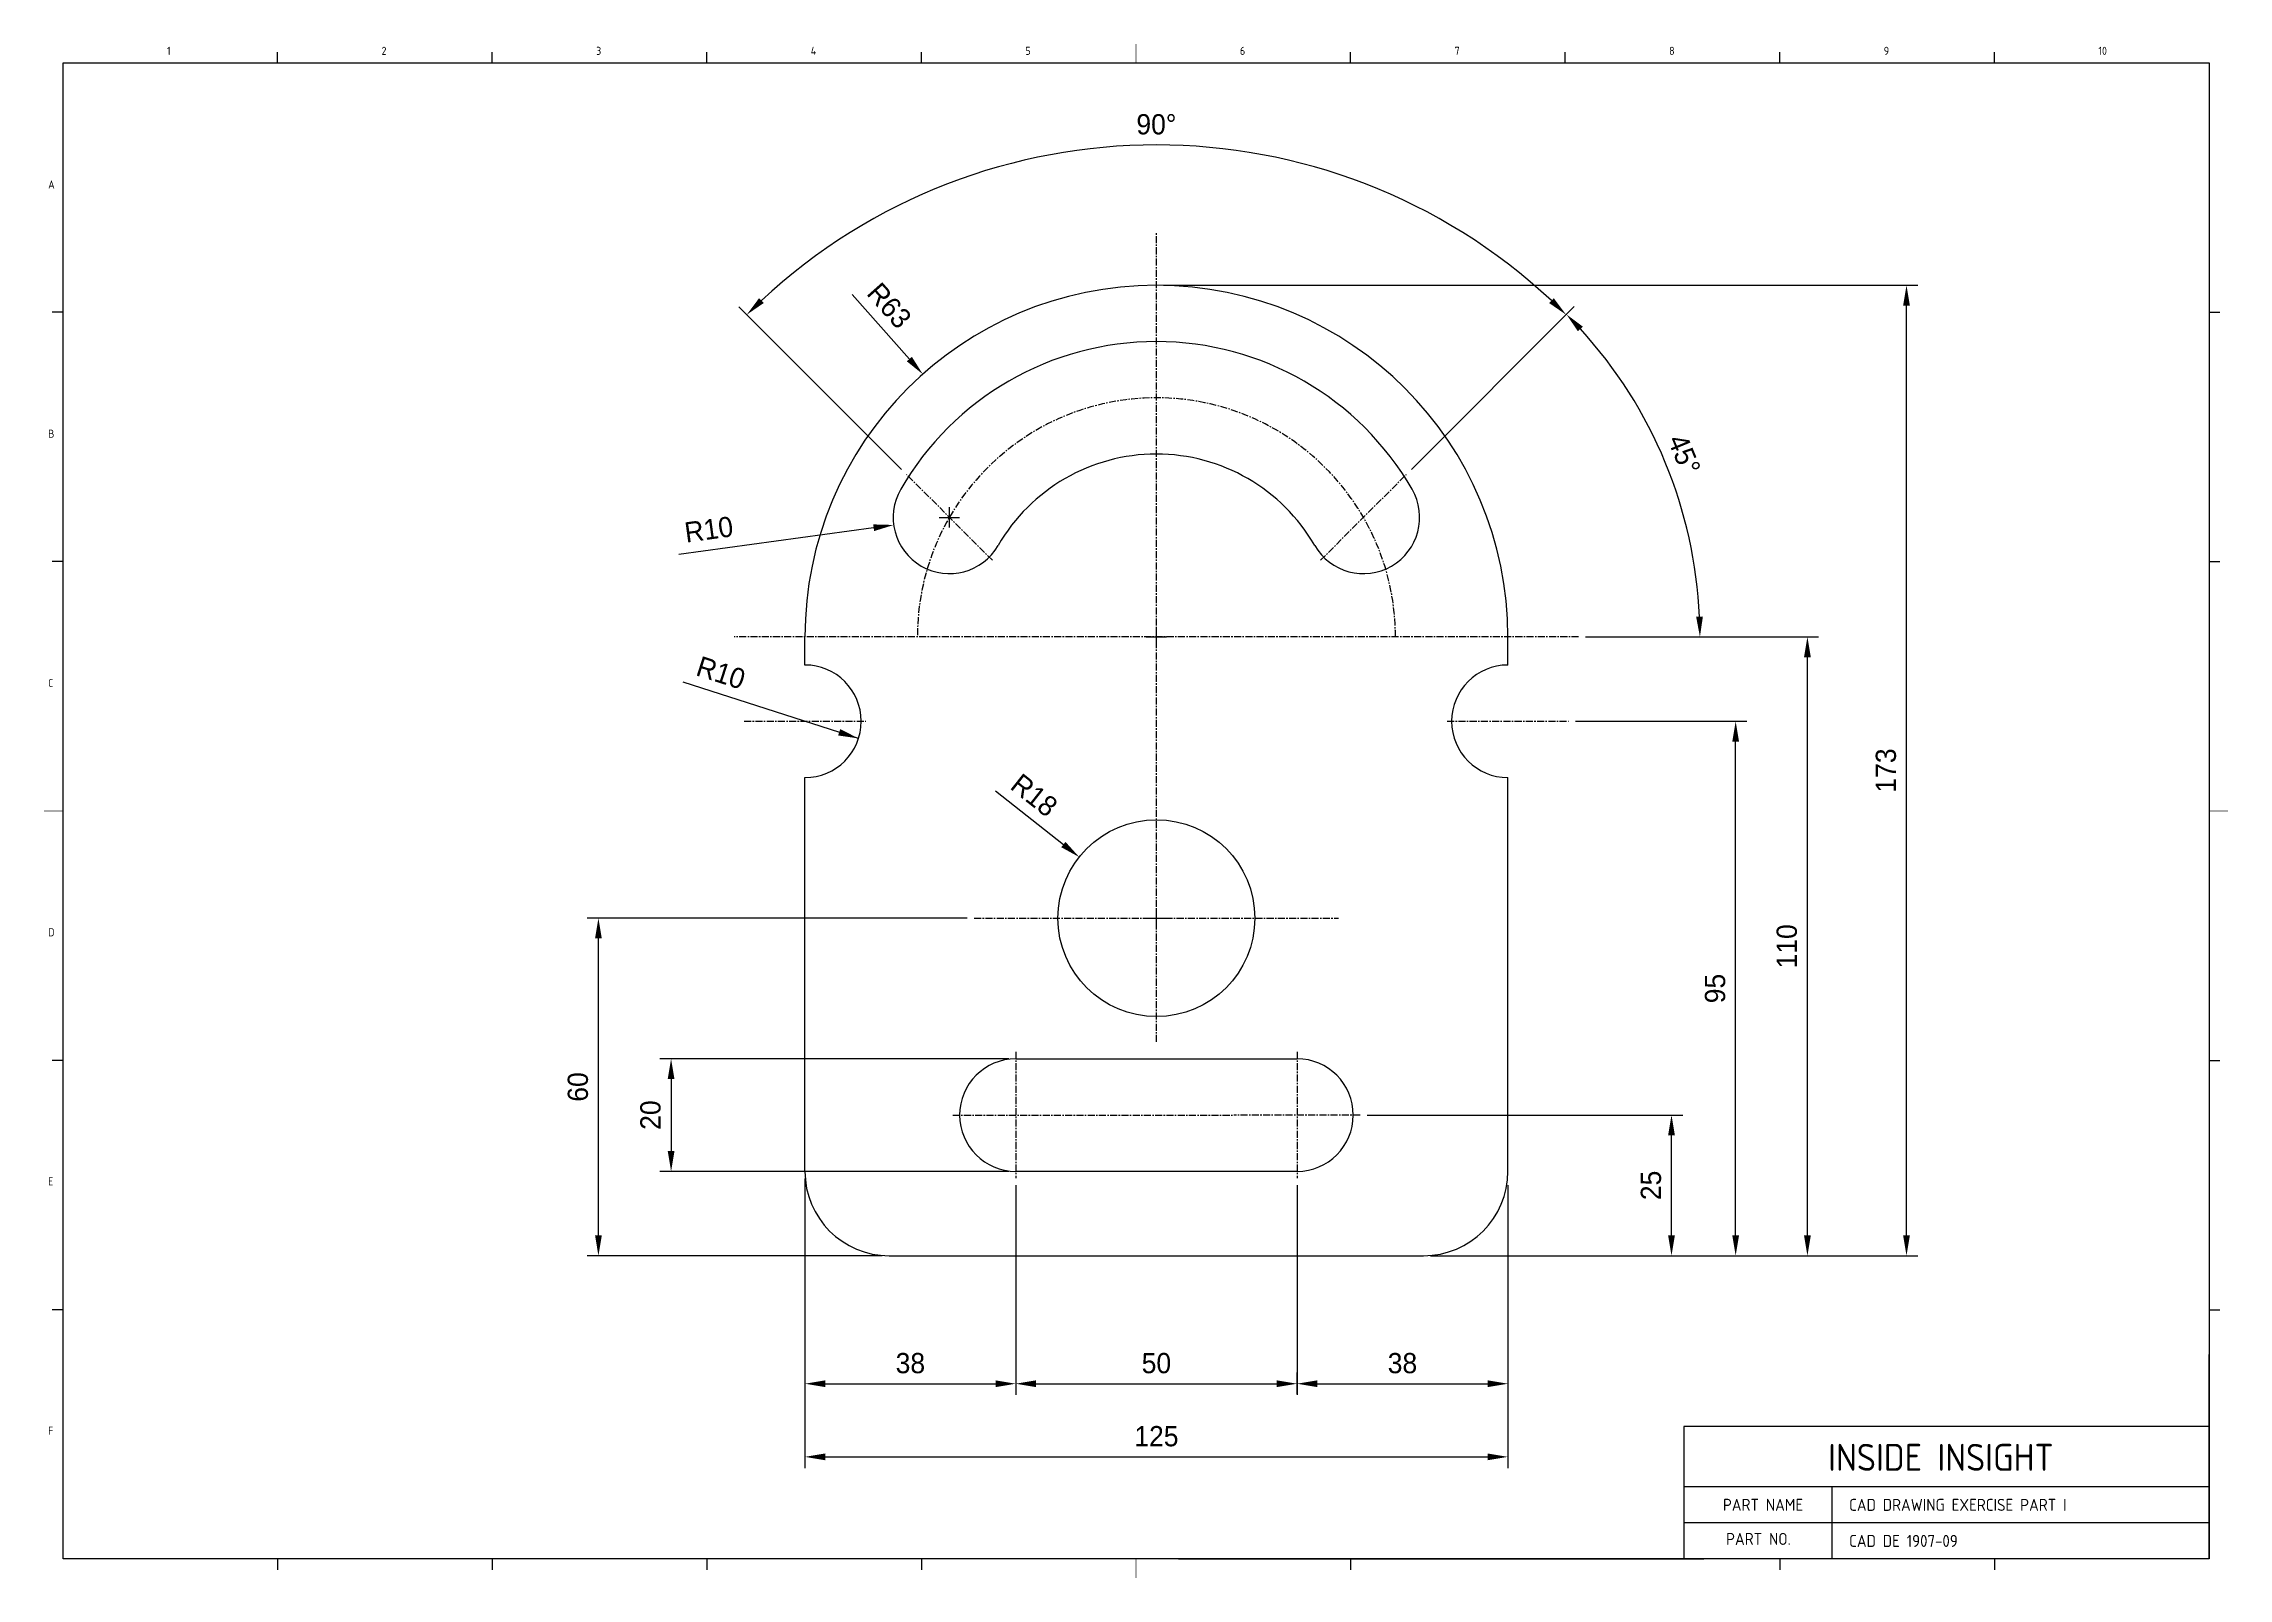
# Model space of a CAD drawing. Header units: inches. Extents: x 328 to 12229, y 132 to 477.
# Drawn here: x 3490.4 to 3878.9, y 135.5 to 408.3 of the extents above; entities that cross this region are included whole.
import ezdxf

# ---------------------------------------------------------------- set-up
doc = ezdxf.new("R2010")
doc.units = ezdxf.units.IN
doc.header["$MEASUREMENT"] = 0
doc.linetypes.add('CENTER', pattern=[2, 1.25, -0.25, 0.25, -0.25])
doc.linetypes.add('D2', pattern=[11.2, 8, -0.8, 0.4, -0.8, 0.4, -0.8])
doc.layers.add('3', color=3, linetype='D2')
doc.layers.add('CL', color=1, linetype='CENTER')
doc.styles.add('A', font='GENISO', dxfattribs={"bigfont": 'WHGTXT'})
doc.styles.get("Standard").update_dxf_attribs({"font": 'gulim.ttc'})
doc.dimstyles.new('inside insight', dxfattribs={"dimscale": 20, "dimtxt": 0.18, "dimasz": 0.18, "dimexe": 0.1, "dimexo": 0.0625, "dimgap": 0.09, "dimtad": 1, "dimdec": 0, "dimzin": 0, "dimdsep": 46, "dimtxsty": 'Standard', "dimcen": 0.09, "dimclrd": 3, "dimclre": 3, "dimclrt": 2, "dimadec": 0, "dimazin": 0, "dimtfac": 1, "dimtdec": 0, "dimtofl": 0, "dimtmove": 0, "dimatfit": 3, "dimfxl": 0, "dimtolj": 1, "dimtzin": 0, "dimarcsym": 0})

msp = doc.modelspace()

# ---------------------------------------------------------------- texts
at = {"linetype": 'Continuous', "style": 'A'}
for s, p in [('CAD DRAWING EXERCISE PART I', (3811.447046, 147.529528)), ('CAD DE 1907-09', (3811.447046, 141.114328))]:
    msp.add_text(s, height=2.1384, dxfattribs=at).set_placement(p)

# ---------------------------------------------------------------- blocks, each defined once
blk = doc.blocks.new('*D108')
at = {"color": 3, "lineweight": -2}
for p, q in [((3625.77, 206.63), (3625.77, 168.13)), ((3663.27, 205.41), (3663.27, 168.13)), ((3629.37, 170.13), (3659.67, 170.13))]:
    blk.add_line(p, q, dxfattribs=at)
at = {"color": 3}
for points in [[(3629.37, 170.73), (3629.37, 169.53), (3625.77, 170.13)], [(3659.67, 169.53), (3659.67, 170.73), (3663.27, 170.13)]]:
    blk.add_solid(points, dxfattribs=at)
at = {"layer": 'Defpoints', "color": 0}
for p in [(3625.77, 207.88), (3663.27, 206.66), (3663.27, 170.13)]:
    blk.add_point(p, dxfattribs=at)
at = {"color": 2, "insert": (3644.52, 173.77), "char_height": 3.6, "attachment_point": 5}
blk.add_mtext('\\A1;38', dxfattribs=at)
blk = doc.blocks.new('*D109')
at = {"color": 3, "lineweight": -2}
for p, q in [((3663.27, 204.16), (3663.27, 168.13)), ((3713.27, 168.25), (3713.27, 172.13)), ((3666.87, 170.13), (3709.67, 170.13))]:
    blk.add_line(p, q, dxfattribs=at)
at = {"color": 3}
for points in [[(3666.87, 170.73), (3666.87, 169.53), (3663.27, 170.13)], [(3709.67, 169.53), (3709.67, 170.73), (3713.27, 170.13)]]:
    blk.add_solid(points, dxfattribs=at)
at = {"layer": 'Defpoints', "color": 0}
for p in [(3663.27, 205.41), (3713.27, 170.13), (3713.27, 167)]:
    blk.add_point(p, dxfattribs=at)
at = {"color": 2, "insert": (3688.27, 173.77), "char_height": 3.6, "attachment_point": 5}
blk.add_mtext('\\A1;50', dxfattribs=at)
blk = doc.blocks.new('*D110')
at = {"color": 3, "lineweight": -2}
for p, q in [((3713.27, 205.41), (3713.27, 168.13)), ((3750.77, 205.41), (3750.77, 168.13)), ((3716.87, 170.13), (3747.17, 170.13))]:
    blk.add_line(p, q, dxfattribs=at)
at = {"color": 3}
for points in [[(3716.87, 170.73), (3716.87, 169.53), (3713.27, 170.13)], [(3747.17, 169.53), (3747.17, 170.73), (3750.77, 170.13)]]:
    blk.add_solid(points, dxfattribs=at)
at = {"layer": 'Defpoints', "color": 0}
for p in [(3713.27, 206.66), (3750.77, 206.66), (3750.77, 170.13)]:
    blk.add_point(p, dxfattribs=at)
at = {"color": 2, "insert": (3732.02, 173.77), "char_height": 3.6, "attachment_point": 5}
blk.add_mtext('\\A1;38', dxfattribs=at)
blk = doc.blocks.new('*D111')
at = {"color": 3, "lineweight": -2}
for p, q in [((3725.74, 217.88), (3781.86, 217.88)), ((3779.86, 196.48), (3779.86, 214.28)), ((3737.02, 192.88), (3781.86, 192.88))]:
    blk.add_line(p, q, dxfattribs=at)
at = {"color": 3}
for points in [[(3780.46, 214.28), (3779.26, 214.28), (3779.86, 217.88)], [(3779.26, 196.48), (3780.46, 196.48), (3779.86, 192.88)]]:
    blk.add_solid(points, dxfattribs=at)
at = {"layer": 'Defpoints', "color": 0}
for p in [(3724.49, 217.88), (3779.86, 217.88), (3735.77, 192.88)]:
    blk.add_point(p, dxfattribs=at)
at = {"color": 2, "insert": (3776.22, 205.38), "char_height": 3.6, "attachment_point": 5, "rotation": 90}
blk.add_mtext('\\A1;25', dxfattribs=at)
blk = doc.blocks.new('*D112')
at = {"color": 3, "lineweight": -2}
for p, q in [((3762.82, 287.88), (3793.27, 287.88)), ((3791.27, 196.48), (3791.27, 284.28)), ((3737.02, 192.88), (3793.27, 192.88))]:
    blk.add_line(p, q, dxfattribs=at)
at = {"color": 3}
for points in [[(3791.87, 284.28), (3790.67, 284.28), (3791.27, 287.88)], [(3790.67, 196.48), (3791.87, 196.48), (3791.27, 192.88)]]:
    blk.add_solid(points, dxfattribs=at)
at = {"layer": 'Defpoints', "color": 0}
for p in [(3761.57, 287.88), (3791.27, 287.88), (3735.77, 192.88)]:
    blk.add_point(p, dxfattribs=at)
at = {"color": 2, "insert": (3787.63, 240.38), "char_height": 3.6, "attachment_point": 5, "rotation": 90}
blk.add_mtext('\\A1;95', dxfattribs=at)
blk = doc.blocks.new('*D113')
at = {"color": 3, "lineweight": -2}
for p, q in [((3764.59, 302.88), (3806.03, 302.88)), ((3804.03, 196.48), (3804.03, 299.28)), ((3737.02, 192.88), (3806.03, 192.88))]:
    blk.add_line(p, q, dxfattribs=at)
at = {"color": 3}
for points in [[(3804.63, 299.28), (3803.43, 299.28), (3804.03, 302.88)], [(3803.43, 196.48), (3804.63, 196.48), (3804.03, 192.88)]]:
    blk.add_solid(points, dxfattribs=at)
at = {"layer": 'Defpoints', "color": 0}
for p in [(3763.34, 302.88), (3804.03, 302.88), (3735.77, 192.88)]:
    blk.add_point(p, dxfattribs=at)
at = {"color": 2, "insert": (3800.38, 247.88), "char_height": 3.6, "attachment_point": 5, "rotation": 90}
blk.add_mtext('\\A1;110', dxfattribs=at)
blk = doc.blocks.new('*D114')
at = {"color": 3, "lineweight": -2}
for p, q in [((3642.94, 332.65), (3614.02, 361.58)), ((3733.6, 332.65), (3762.52, 361.58))]:
    blk.add_line(p, q, dxfattribs=at)
blk.add_arc((3688.27, 287.33), 103, 47.0026, 132.9974, dxfattribs=at)
at = {"color": 3}
for points in [[(3617.61, 363.09), (3618.44, 362.23), (3615.43, 360.16)], [(3758.1, 362.23), (3758.93, 363.09), (3761.11, 360.16)]]:
    blk.add_solid(points, dxfattribs=at)
at = {"layer": 'Defpoints', "color": 0}
for p in [(3714.93, 386.82), (3643.83, 331.77), (3732.71, 331.77), (3659.1, 316.5), (3717.44, 316.5)]:
    blk.add_point(p, dxfattribs=at)
at = {"color": 2, "insert": (3688.27, 393.98), "char_height": 3.6, "attachment_point": 5}
blk.add_mtext('\\A1;90%%d', dxfattribs=at)
blk = doc.blocks.new('*D115')
at = {"color": 3, "lineweight": -2}
for p, q in [((3733.6, 332.65), (3762.58, 361.64)), ((3764.59, 302.88), (3786.92, 302.88))]:
    blk.add_line(p, q, dxfattribs=at)
blk.add_arc((3703.83, 302.88), 81.09, 2.5437, 42.4563, dxfattribs=at)
at = {"color": 3}
for points in [[(3764.09, 358.04), (3763.22, 357.21), (3761.17, 360.22)], [(3784.24, 306.47), (3785.44, 306.49), (3784.92, 302.88)]]:
    blk.add_solid(points, dxfattribs=at)
at = {"layer": 'Defpoints', "color": 0}
for p in [(3732.71, 331.77), (3782.16, 323.87), (3717.44, 316.5), (3613.2, 302.88), (3763.34, 302.88)]:
    blk.add_point(p, dxfattribs=at)
at = {"color": 2, "insert": (3782.12, 335.31), "char_height": 3.6, "attachment_point": 5, "rotation": 292.5}
blk.add_mtext('\\A1;45%%d', dxfattribs=at)
blk = doc.blocks.new('*D116')
at = {"color": 3}
for p, q in [((3649.66, 324.13), (3653.26, 324.13)), ((3651.46, 322.33), (3651.46, 325.93))]:
    blk.add_line(p, q, dxfattribs=at)
at = {"color": 3, "lineweight": -2}
blk.add_line((3637.99, 322.29), (3603.36, 317.55), dxfattribs=at)
at = {"color": 3}
blk.add_solid([(3638.07, 321.69), (3637.91, 322.88), (3641.56, 322.78)], dxfattribs=at)
at = {"layer": 'Defpoints', "color": 0}
for p in [(3641.56, 322.78), (3651.46, 324.13)]:
    blk.add_point(p, dxfattribs=at)
at = {"color": 2, "insert": (3608.68, 321.97), "char_height": 3.6, "attachment_point": 5, "rotation": 7.7872}
blk.add_mtext('\\A1;R10', dxfattribs=at)
blk = doc.blocks.new('*D117')
at = {"color": 3, "lineweight": -2}
blk.add_line((3635.29, 284.84), (3604.13, 294.81), dxfattribs=at)
at = {"color": 3}
blk.add_solid([(3631.68, 285.36), (3632.05, 286.5), (3635.29, 284.84)], dxfattribs=at)
at = {"layer": 'Defpoints', "color": 0}
for p in [(3625.77, 287.88), (3635.29, 284.84)]:
    blk.add_point(p, dxfattribs=at)
at = {"color": 2, "insert": (3610.83, 296.49), "char_height": 3.6, "attachment_point": 5, "rotation": 342.259}
blk.add_mtext('\\A1;R10', dxfattribs=at)
blk = doc.blocks.new('*D118')
at = {"color": 3, "lineweight": -2}
blk.add_line((3659.65, 275.53), (3671.72, 265.97), dxfattribs=at)
at = {"color": 3}
for p, q in [((3686.47, 252.88), (3690.07, 252.88)), ((3688.27, 251.08), (3688.27, 254.68))]:
    blk.add_line(p, q, dxfattribs=at)
blk.add_solid([(3671.35, 265.5), (3672.1, 266.45), (3674.55, 263.74)], dxfattribs=at)
at = {"layer": 'Defpoints', "color": 0}
for p in [(3674.55, 263.74), (3688.27, 252.88)]:
    blk.add_point(p, dxfattribs=at)
at = {"color": 2, "insert": (3666.54, 274.73), "char_height": 3.6, "attachment_point": 5, "rotation": 321.6465}
blk.add_mtext('\\A1;R18', dxfattribs=at)
blk = doc.blocks.new('*D119')
at = {"color": 3, "lineweight": -2}
for p, q in [((3662.02, 227.88), (3599.97, 227.88)), ((3601.97, 224.28), (3601.97, 211.48)), ((3662.02, 207.88), (3599.97, 207.88))]:
    blk.add_line(p, q, dxfattribs=at)
at = {"color": 3}
for points in [[(3602.57, 224.28), (3601.37, 224.28), (3601.97, 227.88)], [(3601.37, 211.48), (3602.57, 211.48), (3601.97, 207.88)]]:
    blk.add_solid(points, dxfattribs=at)
at = {"layer": 'Defpoints', "color": 0}
for p in [(3663.27, 227.88), (3601.97, 207.88), (3663.27, 207.88)]:
    blk.add_point(p, dxfattribs=at)
at = {"color": 2, "insert": (3598.32, 217.88), "char_height": 3.6, "attachment_point": 5, "rotation": 90}
blk.add_mtext('\\A1;20', dxfattribs=at)
blk = doc.blocks.new('*D120')
at = {"color": 3, "lineweight": -2}
for p, q in [((3654.62, 252.88), (3587.05, 252.88)), ((3589.05, 196.48), (3589.05, 249.28)), ((3639.52, 192.88), (3587.05, 192.88))]:
    blk.add_line(p, q, dxfattribs=at)
at = {"color": 3}
for points in [[(3589.65, 249.28), (3588.45, 249.28), (3589.05, 252.88)], [(3588.45, 196.48), (3589.65, 196.48), (3589.05, 192.88)]]:
    blk.add_solid(points, dxfattribs=at)
at = {"layer": 'Defpoints', "color": 0}
for p in [(3589.05, 252.88), (3655.87, 252.88), (3640.77, 192.88)]:
    blk.add_point(p, dxfattribs=at)
at = {"color": 2, "insert": (3585.41, 222.88), "char_height": 3.6, "attachment_point": 5, "rotation": 90}
blk.add_mtext('\\A1;60', dxfattribs=at)
blk = doc.blocks.new('INSIDE INSIGHT TITLE BLOCK')
at = {"linetype": 'Continuous'}
for p, q in [((721.37, 362.03), (1039.37, 362.03)), ((721.37, 140.43), (721.37, 362.03)), ((1039.37, 362.03), (1039.37, 140.43)), ((1039.37, 140.43), (721.37, 140.43))]:
    blk.add_line(p, q, dxfattribs=at)
at = {"layer": '3', "color": 3, "linetype": 'Continuous'}
for p, q in [((753.17, 362.03), (753.17, 363.63)), ((784.97, 362.03), (784.97, 363.63)), ((848.57, 362.03), (848.57, 363.63)), ((912.17, 362.03), (912.17, 363.63)), ((943.97, 362.03), (943.97, 363.63)), ((975.77, 362.03), (975.77, 363.63)), ((1007.57, 362.03), (1007.57, 363.63)), ((721.37, 325.11), (719.77, 325.11)), ((1039.37, 325.11), (1040.97, 325.11)), ((721.37, 288.19), (719.77, 288.19)), ((1039.37, 288.19), (1040.97, 288.19)), ((721.37, 214.27), (719.77, 214.27)), ((1039.37, 214.27), (1040.97, 214.27)), ((721.37, 177.35), (719.77, 177.35)), ((1039.37, 177.35), (1040.97, 177.35)), ((1039.37, 140.43), (1039.37, 170.72)), ((1039.37, 160.03), (961.55, 160.03)), ((961.55, 160.03), (961.55, 140.43)), ((1039.37, 151.12), (961.55, 151.12)), ((983.53, 140.43), (983.53, 151.12)), ((1039.37, 145.77), (961.55, 145.77)), ((753.17, 140.43), (753.17, 138.83)), ((784.97, 140.43), (784.97, 138.83)), ((816.77, 140.43), (816.77, 138.83)), ((848.57, 140.43), (848.57, 138.83)), ((886.68, 140.43), (964.49, 140.43)), ((912.17, 140.43), (912.17, 138.83)), ((975.77, 140.43), (975.77, 138.83))]:
    blk.add_line(p, q, dxfattribs=at)
at = {"layer": '3', "linetype": 'Continuous'}
blk.add_line((816.77, 362.03), (816.77, 363.63), dxfattribs=at)
at = {"layer": '3', "color": 3, "linetype": 'Continuous', "const_width": 0.12}
for points in [[(880.37, 362.03), (880.37, 364.83)], [(721.37, 251.23), (718.57, 251.23)], [(1039.37, 251.23), (1042.17, 251.23)], [(880.37, 140.43), (880.37, 137.63)]]:
    blk.add_lwpolyline(points, dxfattribs=at)
at = {"linetype": 'Continuous', "style": 'A'}
for s, height, p in [('1', 1.2, (736.77, 363.23)), ('2', 1.2, (768.57, 363.23)), ('3', 1.2, (800.37, 363.23)), ('4', 1.2, (832.17, 363.23)), ('5', 1.2, (863.97, 363.23)), ('6', 1.2, (895.77, 363.23)), ('7', 1.2, (927.57, 363.23)), ('8', 1.2, (959.37, 363.23)), ('9', 1.2, (991.17, 363.23)), ('10', 1.2, (1022.97, 363.23)), ('A', 1.2, (719.17, 343.43)), ('B', 1.2, (719.17, 306.51)), ('C', 1.2, (719.17, 269.59)), ('D', 1.2, (719.17, 232.67)), ('E', 1.2, (719.17, 195.75)), ('F', 1.2, (719.17, 158.83)), ('PART NAME', 1.782, (967.34, 147.56)), ('PART NO.', 1.782, (967.81, 142.51))]:
    blk.add_text(s, height=height, dxfattribs=at).set_placement(p)
at = {"insert": (982.94, 157.48), "char_height": 3.9942, "width": 47.99, "attachment_point": 1, "style": 'A'}
blk.add_mtext('INSIDE INSIGHT', dxfattribs=at)
blk = doc.blocks.new('*D132')
at = {"color": 3, "lineweight": -2}
for p, q in [((3625.77, 205.38), (3625.77, 155.13)), ((3750.77, 204.16), (3750.77, 155.13)), ((3629.37, 157.13), (3747.17, 157.13))]:
    blk.add_line(p, q, dxfattribs=at)
at = {"color": 3}
for points in [[(3629.37, 157.73), (3629.37, 156.53), (3625.77, 157.13)], [(3747.17, 156.53), (3747.17, 157.73), (3750.77, 157.13)]]:
    blk.add_solid(points, dxfattribs=at)
at = {"layer": 'Defpoints', "color": 0}
for p in [(3625.77, 206.63), (3750.77, 205.41), (3750.77, 157.13)]:
    blk.add_point(p, dxfattribs=at)
at = {"color": 2, "insert": (3688.27, 160.78), "char_height": 3.6, "attachment_point": 5}
blk.add_mtext('\\A1;125', dxfattribs=at)
blk = doc.blocks.new('*D133')
at = {"color": 3, "lineweight": -2}
for p, q in [((3689.52, 365.38), (3823.65, 365.38)), ((3821.65, 196.48), (3821.65, 361.78)), ((3737.02, 192.88), (3823.65, 192.88))]:
    blk.add_line(p, q, dxfattribs=at)
at = {"color": 3}
for points in [[(3822.25, 361.78), (3821.05, 361.78), (3821.65, 365.38)], [(3821.05, 196.48), (3822.25, 196.48), (3821.65, 192.88)]]:
    blk.add_solid(points, dxfattribs=at)
at = {"layer": 'Defpoints', "color": 0}
for p in [(3688.27, 365.38), (3821.65, 365.38), (3735.77, 192.88)]:
    blk.add_point(p, dxfattribs=at)
at = {"color": 2, "insert": (3818, 279.13), "char_height": 3.6, "attachment_point": 5, "rotation": 90}
blk.add_mtext('\\A1;173', dxfattribs=at)
blk = doc.blocks.new('*D134')
at = {"color": 3, "lineweight": -2}
blk.add_line((3634.14, 363.74), (3644.34, 352.27), dxfattribs=at)
at = {"color": 3}
for p, q in [((3688.27, 301.08), (3688.27, 304.68)), ((3686.47, 302.88), (3690.07, 302.88))]:
    blk.add_line(p, q, dxfattribs=at)
blk.add_solid([(3643.89, 351.87), (3644.79, 352.67), (3646.73, 349.58)], dxfattribs=at)
at = {"layer": 'Defpoints', "color": 0}
for p in [(3646.73, 349.58), (3688.27, 302.88)]:
    blk.add_point(p, dxfattribs=at)
at = {"color": 2, "insert": (3640.77, 361.78), "char_height": 3.6, "attachment_point": 5, "rotation": 311.6525}
blk.add_mtext('\\A1;R63', dxfattribs=at)

# ---------------------------------------------------------------- dimensions: what is measured, and where the dimension line sits
for base, line1, line2, picture, middle in [((3714.929584, 386.821089), ((3717.439311, 316.495433), (3732.712817, 331.76894)), ((3659.100658, 316.495433), (3643.827151, 331.76894)), '*D114', (3688.269984, 393.975892)), ((3782.157607, 323.87106), ((3763.340198, 302.882187), (3613.199771, 302.882187)), ((3717.439311, 316.495433), (3732.712817, 331.76894)), '*D115', (3782.117076, 335.311386))]:
    dim = msp.add_angular_dim_2l(base=base, line1=line1, line2=line2, dimstyle='inside insight')
    dim.commit()
    dim.dimension.update_dxf_attribs({"geometry": picture, "text_midpoint": middle})
for center, mpoint, picture, middle in [((3688.269984, 302.882187), (3646.731748, 349.58149), '*D134', (3640.768009, 361.776037)), ((3688.269984, 252.882187), (3674.546527, 263.741134), '*D118', (3666.53834, 274.732714))]:
    dim = msp.add_radius_dim(center=center, mpoint=mpoint, dimstyle='inside insight')
    dim.commit()
    dim.dimension.update_dxf_attribs({"geometry": picture, "text_midpoint": middle})
for base, p1, p2, picture, middle in [((3821.6452438778, 365.3821866789), (3735.7699843878, 192.8821866789), (3688.2699843878, 365.3821866789), '*D133', (3817.9966437328, 279.1321866789)), ((3804.032968, 302.882187), (3735.769984, 192.882187), (3763.340198, 302.882187), '*D113', (3800.384368, 247.882187)), ((3791.271798, 287.882187), (3735.769984, 192.882187), (3761.569984, 287.882187), '*D112', (3787.626798, 240.382187)), ((3589.051732, 252.882187), (3640.769984, 192.882187), (3655.869984, 252.882187), '*D120', (3585.406732, 222.882187)), ((3601.965138, 207.882187), (3663.269984, 227.882187), (3663.269984, 207.882187), '*D119', (3598.320138, 217.882187)), ((3779.860452, 217.882187), (3735.769984, 192.882187), (3724.489984, 217.882187), '*D111', (3776.215452, 205.382187))]:
    dim = msp.add_linear_dim(base=base, p1=p1, p2=p2, angle=90, dimstyle='inside insight')
    dim.commit()
    dim.dimension.update_dxf_attribs({"geometry": picture, "text_midpoint": middle})
dim = msp.add_radius_dim(center=(3651.463905, 324.132187), mpoint=(3641.556124, 322.777239), dimstyle='inside insight')
dim.commit()
dim.dimension.update_dxf_attribs({"geometry": '*D116', "text_midpoint": (3609.178487, 318.349404), "dimtype": 164})
dim = msp.add_radius_dim(center=(3625.769984, 287.882187), mpoint=(3635.29442, 284.835035), dimstyle='inside insight', override={"dimtmove": 1})
dim.commit()
dim.dimension.update_dxf_attribs({"geometry": '*D117', "text_midpoint": (3609.720023, 293.017049), "dimtype": 164})
for base, p1, p2, picture, middle in [((3663.2699843878, 170.1276815958), (3625.7699843878, 207.8821866789), (3663.2699843878, 206.6621866789), '*D108', (3644.5199843878, 173.7726817407)), ((3750.769984, 157.128525), (3625.769984, 206.632187), (3750.769984, 205.412187), '*D132', (3688.269984, 160.777125)), ((3750.7699843878, 170.1276815958), (3713.2699843878, 206.6621866789), (3750.7699843878, 206.6621866789), '*D110', (3732.0199843878, 173.7726817407)), ((3713.269984, 170.127682), (3663.269984, 205.412187), (3713.269984, 166.997008), '*D109', (3688.269984, 173.772682))]:
    dim = msp.add_linear_dim(base=base, p1=p1, p2=p2, dimstyle='inside insight')
    dim.commit()
    dim.dimension.update_dxf_attribs({"geometry": picture, "text_midpoint": middle})

# ---------------------------------------------------------------- linework, layer by layer
for p, q in [((3625.769984, 297.882187), (3625.769984, 302.882187)), ((3750.769984, 297.882187), (3750.769984, 302.882187)), ((3625.769984, 207.882187), (3625.769984, 277.882187)), ((3750.769984, 207.882187), (3750.769984, 277.882187)), ((3663.269984, 227.882187), (3713.269984, 227.882187)), ((3713.269984, 207.882187), (3663.269984, 207.882187)), ((3640.769984, 192.882187), (3735.769984, 192.882187))]:
    msp.add_line(p, q)
msp.add_circle((3688.269984, 252.882187), 17.5)
for centre, radius, start, end in [((3688.269984, 302.882187), 62.5, 0, 180), ((3688.269984, 302.882187), 52.5, 30, 150), ((3688.269984, 302.882187), 32.5, 30, 150), ((3651.463905, 324.132187), 10, 150, 330), ((3725.076064, 324.132187), 10, 210, 30), ((3625.769984, 287.882187), 10, 270, 90), ((3750.769984, 287.882187), 10, 90, 270), ((3663.269984, 217.882187), 10, 90, 270), ((3713.269984, 217.882187), 10, 270, 90), ((3640.769984, 207.882187), 15, 180, 270), ((3735.769984, 207.882187), 15, 270, 0)]:
    msp.add_arc(centre, radius, start, end)
at = {"layer": '3', "color": 3, "linetype": 'Continuous'}
msp.add_line((3837.279916, 138.975928), (3837.279916, 137.055928), dxfattribs=at)
at = {"layer": 'CL'}
for p, q in [((3688.269984, 230.882187), (3688.269984, 374.882187)), ((3659.100658, 316.495433), (3643.827151, 331.76894)), ((3717.439311, 316.495433), (3732.712817, 331.76894)), ((3763.340198, 302.882187), (3613.199771, 302.882187)), ((3614.969984, 287.882187), (3636.569984, 287.882187)), ((3739.969984, 287.882187), (3761.569984, 287.882187)), ((3655.869984, 252.882187), (3720.669984, 252.882187)), ((3663.269984, 229.102187), (3663.269984, 206.662187)), ((3713.269984, 229.102187), (3713.269984, 206.662187)), ((3652.049984, 217.882187), (3702.049984, 217.882187)), ((3724.489984, 217.882187), (3702.049984, 217.882187))]:
    msp.add_line(p, q, dxfattribs=at)
msp.add_arc((3688.269984, 302.882187), 42.5, 0, 180, dxfattribs=at)

# ---------------------------------------------------------------- block references
at = {"xscale": 1.200000000000045, "yscale": 1.199999999999989, "zscale": 1.2}
msp.add_blockref('INSIDE INSIGHT TITLE BLOCK', (2628.197578, -29.536794), dxfattribs=at)

msp.set_redraw_order([(e.dxf.handle, doc.entitydb.next_handle()) for e in msp.query("TEXT MTEXT ATTDEF DIMENSION ARC_DIMENSION")])  # texts and dimensions are drawn at this point

doc.saveas('drawing.dxf')
